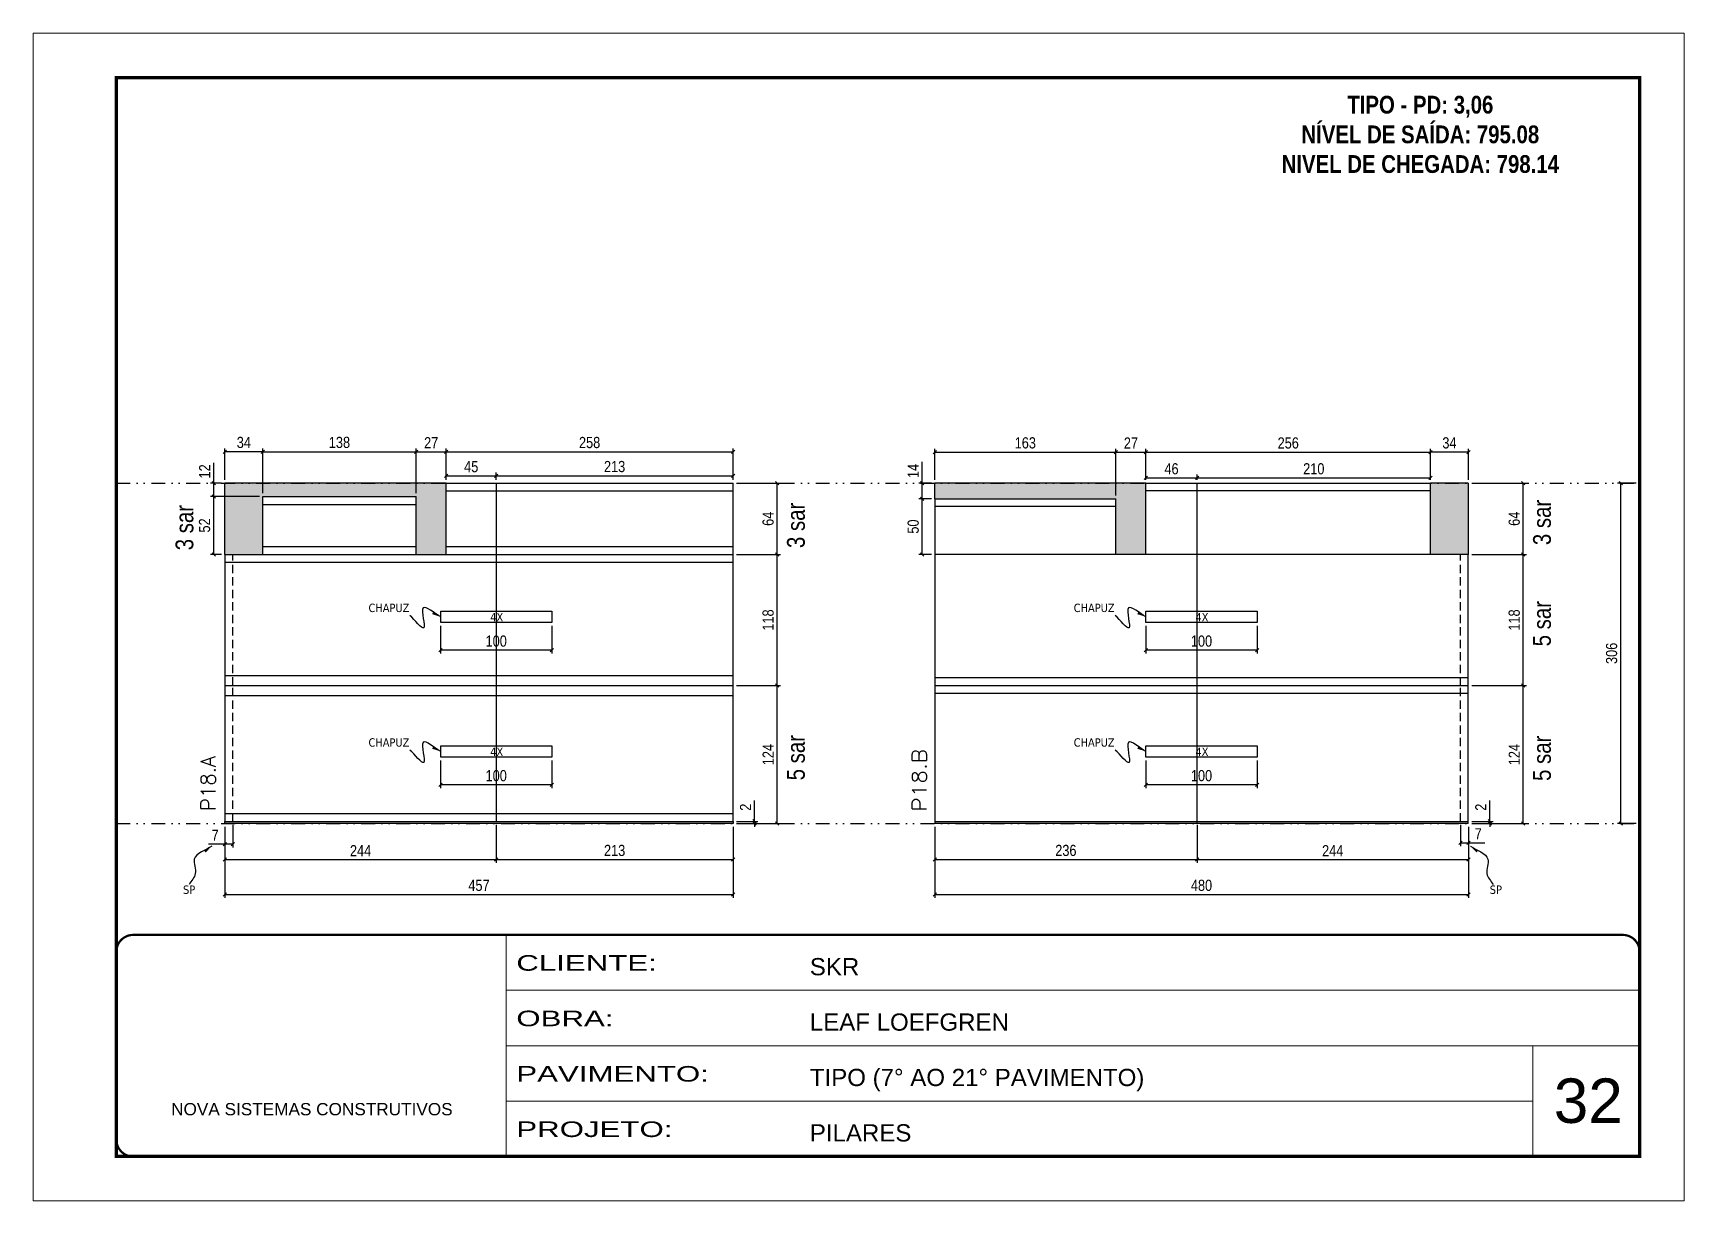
# Model space of a CAD drawing. Extents: x 14400 to 27878, y -21631 to 6985.
# Drawn here: x 19182 to 20667, y -2105 to -1055 of the extents above; entities that cross this region are included whole.
import ezdxf

# ---------------------------------------------------------------- set-up
doc = ezdxf.new("R2010")
doc.units = 0
for name, pattern in [('CONTINUO', [0]), ('DASHED', [0.75, 0.5, -0.25]), ('DIVIDE2', [0.625, 0.25, -0.125, 0, -0.125, 0, -0.125]), ('HIDDEN', [0.375, 0.25, -0.125])]:
    doc.linetypes.add(name, pattern=pattern)
for name, color, linetype, lineweight in [('CARIMBO', 255, 'Continuous', 9), ('Folhas', 255, 'Continuous', 9), ('SARRAFO DE PRESSAO', 251, 'DASHED', 9), ('Texto Seção', 7, 'Continuous', 15)]:
    doc.layers.add(name, color=color, linetype=linetype, lineweight=lineweight)
for name, color, linetype in [('COTA', 241, 'Continuous'), ('NOMENCLATURA', 7, 'Continuous'), ('Nível', 160, 'Continuous'), ('Painéis', 200, 'Continuous'), ('Romaneio', 10, 'Continuous'), ('SARR_2.2x10', 60, 'Continuous'), ('SARR_2.2x7', 40, 'Continuous'), ('Sarrafo de Pressão', 42, 'HIDDEN'), ('texto', 7, 'Continuous')]:
    doc.layers.add(name, color=color, linetype=linetype)
doc.styles.add('ARIAL', font='arial.ttf')
doc.styles.add('ARIAL_NARROW', font='ARIALN.TTF', dxfattribs={"height": 0.2})
doc.styles.add('COTA TECNICA', font='techl___.ttf', dxfattribs={"height": 10})
doc.styles.add('COTA TECNICA-50', font='techl___.ttf', dxfattribs={"height": 10})
doc.styles.add('REGUA-120', font='ROMANS.shx', dxfattribs={"height": 15})
doc.styles.add('ROMANC', font='techb___.ttf', dxfattribs={"height": 2.5})
doc.styles.get("Standard").update_dxf_attribs({"font": 'arial.ttf'})
doc.styles.add('Tecnologia', font='')
doc.styles.get('Tecnologia').set_extended_font_data('Forgotten Futurist')
doc.dimstyles.new('COTA PAINEL-50', dxfattribs={"dimtxt": 10, "dimasz": 3, "dimexe": 3, "dimexo": 3, "dimgap": 3, "dimtad": 1, "dimdec": 1, "dimzin": 12, "dimdsep": 46, "dimtxsty": 'COTA TECNICA-50', "dimblk1": 'OBLIQUE', "dimblk2": 'OBLIQUE', "dimsah": 1, "dimcen": 0.9, "dimclrd": 4, "dimclre": 4, "dimclrt": 240, "dimadec": 1, "dimazin": 3, "dimtfac": 1, "dimtdec": 1, "dimtmove": 0, "dimatfit": 3, "dimfxl": 1, "dimtolj": 1, "dimtzin": 12, "dimarcsym": 0})
doc.dimstyles.new('PAINEL', dxfattribs={"dimtxt": 10, "dimasz": 3, "dimexe": 3, "dimexo": 3, "dimgap": 3, "dimtad": 1, "dimdec": 1, "dimzin": 12, "dimdsep": 46, "dimtxsty": 'COTA TECNICA', "dimblk1": 'OBLIQUE', "dimblk2": 'OBLIQUE', "dimsah": 1, "dimcen": 0.9, "dimclrd": 4, "dimclre": 4, "dimclrt": 240, "dimadec": 1, "dimazin": 3, "dimtfac": 1, "dimtdec": 1, "dimtmove": 0, "dimatfit": 3, "dimfxl": 1, "dimtolj": 1, "dimtzin": 12, "dimarcsym": 0})
doc.dimstyles.get("Standard").update_dxf_attribs({"dimtxt": 0.18, "dimasz": 0.18, "dimexe": 0.18, "dimexo": 0.0625, "dimgap": 0.09, "dimtad": 0, "dimtih": 1, "dimtoh": 1, "dimdec": 4, "dimzin": 0, "dimdsep": 46, "dimtxsty": 'Standard', "dimcen": 0.09, "dimadec": 0, "dimazin": 0, "dimtfac": 1, "dimtdec": 4, "dimtofl": 0, "dimtmove": 0, "dimatfit": 3, "dimfxl": 1, "dimtolj": 1, "dimtzin": 0, "dimarcsym": 0})

msp = doc.modelspace()

# ---------------------------------------------------------------- texts
at = {"layer": 'CARIMBO', "style": 'ARIAL'}
msp.add_text('32', height=40, dxfattribs=at).set_placement((20549.828, -2035.155))
at = {"layer": 'NOMENCLATURA', "style": 'ARIAL_NARROW'}
for s, p in [('3 sar', (19326.158, -1520.316)), ('3 sar', (19876.162, -1518.316)), ('3 sar', (20547.229, -1515.692)), ('5 sar', (20547.229, -1606.692)), ('5 sar', (19876.162, -1727.135)), ('5 sar', (20547.229, -1727.692))]:
    msp.add_text(s, height=16, rotation=90, dxfattribs=at).set_placement(p)
at = {"layer": 'NOMENCLATURA', "color": 2, "insert": (20429.806, -1111.713), "char_height": 16, "attachment_point": 2, "style": 'ROMANC'}
msp.add_mtext_dynamic_manual_height_columns('TIPO - PD: 3,06\\PNÍVEL DE SAÍDA: 795.08\\PNIVEL DE CHEGADA: 798.14', width=432.35115, gutter_width=1, heights=[0], dxfattribs=at)
at = {"layer": 'texto', "color": 0, "char_height": 7.5, "attachment_point": 5}
for s, insert in [('{\\fTahoma|b0|i0|c0|p34;\\C4;CHAPUZ}', (19502.095, -1572.157)), ('{\\fTahoma|b0|i0|c0|p34;\\C4;CHAPUZ}', (20136.436, -1572.157)), ('{\\fTahoma|b0|i0|c0|p34;\\C4;4X}', (19599.037, -1580.465)), ('{\\fTahoma|b0|i0|c0|p34;\\C4;4X}', (20233.379, -1580.465)), ('{\\fTahoma|b0|i0|c0|p34;\\C4;CHAPUZ}', (19502.095, -1693.157)), ('{\\fTahoma|b0|i0|c0|p34;\\C4;CHAPUZ}', (20136.436, -1693.157)), ('{\\fTahoma|b0|i0|c0|p34;\\C4;4X}', (19599.037, -1701.465)), ('{\\fTahoma|b0|i0|c0|p34;\\C4;4X}', (20233.379, -1701.465)), ('{\\fTahoma|b0|i0|c0|p34;\\C4;SP}', (19322.398, -1825.506)), ('{\\fTahoma|b0|i0|c0|p34;\\C4;SP}', (20497.763, -1825.506))]:
    msp.add_mtext(s, dxfattribs=dict(at, insert=insert))
at = {"layer": 'Texto Seção', "style": 'REGUA-120', "width": 1.1}
msp.add_text('P18.B', height=13, rotation=90, dxfattribs=at).set_placement((19985.737, -1755.252))
at = {"layer": 'Texto Seção', "insert": (19346.025, -1754.764), "char_height": 13, "width": 285.32988, "attachment_point": 7, "rotation": 90, "style": 'REGUA-120'}
msp.add_mtext('P18.A', dxfattribs=at)

# ---------------------------------------------------------------- blocks, each defined once
blk = doc.blocks.new('9999999999')
at = {"color": 30, "linetype": 'CONTINUO'}
for p, q in [((98564.6, 34230.2), (98564.6, 34429.4)), ((98564.6, 34379.6), (99584, 34379.6)), ((98564.6, 34329.8), (99488, 34329.8)), ((99584, 34329.8), (99488, 34329.8)), ((99488, 34329.8), (99488, 34230.2)), ((98564.6, 34280), (99488, 34280))]:
    blk.add_line(p, q, dxfattribs=at)
at = {"color": 30, "linetype": 'CONTINUO', "const_width": 2}
blk.add_lwpolyline([(99584, 34230.2), (99584, 34414.4, 0.414214), (99569, 34429.4), (98229, 34429.4, 0.414214), (98214, 34414.4), (98214, 34245.2, 0.414214), (98229, 34230.2), (99584, 34230.2)], format="xyb", dxfattribs=at)
at = {"layer": 'Folhas'}
blk.add_lwpolyline([(98139, 34190.2), (99624, 34190.2), (99624, 35240.2), (98139, 35240.2)], close=True, dxfattribs=at)
at = {"layer": 'Folhas', "color": 30, "const_width": 3}
blk.add_lwpolyline([(98214, 34230.2), (99584, 34230.2), (99584, 35200.2), (98214, 35200.2)], close=True, dxfattribs=at)
at = {"color": 7, "linetype": 'Continuous', "ltscale": 5, "style": 'ARIAL'}
for s, height, p in [('SKR', 15.48, (98837.7, 34393.1)), ('LEAF LOEFGREN', 15.483, (98837.7, 34343.3)), ('TIPO (7° AO 21° PAVIMENTO)', 15.483, (98837.7, 34293.5)), ('NOVA SISTEMAS CONSTRUTIVOS', 11.059, (98263.2, 34267.2)), ('PILARES', 15.48, (98837.7, 34243.7))]:
    blk.add_text(s, height=height, dxfattribs=at).set_placement(p)
at = {"layer": 'Folhas', "color": 7, "style": 'Tecnologia', "width": 1.5}
for s, p in [('CLIENTE:', (98573.7, 34397.2)), ('OBRA:', (98573.7, 34347.3)), ('PAVIMENTO:', (98573.7, 34297.5)), ('PROJETO:', (98573.7, 34247.7))]:
    blk.add_text(s, height=14, dxfattribs=at).set_placement(p)
blk = doc.blocks.new('_Oblique')
at = {"color": 0, "linetype": 'ByBlock', "lineweight": -2}
blk.add_line((-0.5, -0.5), (0.5, 0.5), dxfattribs=at)
blk = doc.blocks.new('*D1877')
at = {"layer": 'COTA', "color": 4, "lineweight": -2, "transparency": 16777216}
for p, q in [((19361.6, -1767), (19361.6, -1787.5)), ((19354.6, -1769), (19354.6, -1787.5)), ((19354.6, -1784.5), (19339.9, -1784.5)), ((19361.6, -1784.5), (19354.6, -1784.5))]:
    blk.add_line(p, q, dxfattribs=at)
at = {"layer": 'Defpoints', "color": 0, "transparency": 16777216}
for p in [(19354.6, -1766), (19361.6, -1764), (19354.6, -1784.5)]:
    blk.add_point(p, dxfattribs=at)
at = {"layer": 'COTA', "color": 4, "lineweight": -2, "transparency": 16777216, "xscale": 3, "yscale": 3, "zscale": 3, "rotation": 180}
blk.add_blockref('_Oblique', (19354.6, -1784.5), dxfattribs=at)
at = {"layer": 'COTA', "color": 4, "lineweight": -2, "transparency": 16777216, "xscale": 3, "yscale": 3, "zscale": 3}
blk.add_blockref('_Oblique', (19361.6, -1784.5), dxfattribs=at)
at = {"layer": 'COTA', "color": 240, "transparency": 16777216, "insert": (19345.8, -1776.5), "char_height": 10, "attachment_point": 5, "style": 'COTA TECNICA-50'}
blk.add_mtext('\\A1;7', dxfattribs=at)
blk = doc.blocks.new('*D1878')
at = {"layer": 'Defpoints', "color": 0, "linetype": 'ByBlock', "transparency": 16777216}
for p in [(19811.6, -1642), (19851.3, -1642), (19811.6, -1766)]:
    blk.add_point(p, dxfattribs=at)
at = {"layer": 'Romaneio', "color": 4, "linetype": 'ByBlock', "lineweight": -2, "transparency": 16777216}
for p, q in [((19814.6, -1642), (19854.3, -1642)), ((19851.3, -1766), (19851.3, -1642)), ((19814.6, -1766), (19854.3, -1766))]:
    blk.add_line(p, q, dxfattribs=at)
at = {"layer": 'Romaneio', "color": 4, "linetype": 'ByBlock', "lineweight": -2, "transparency": 16777216, "xscale": 3, "yscale": 3, "zscale": 3}
for p, rotation in [((19851.3, -1642), 90), ((19851.3, -1766), 270)]:
    blk.add_blockref('_Oblique', p, dxfattribs=dict(at, rotation=rotation))
at = {"layer": 'Romaneio', "color": 240, "linetype": 'ByBlock', "transparency": 16777216, "insert": (19843.2, -1704), "char_height": 10, "attachment_point": 5, "rotation": 90, "style": 'COTA TECNICA'}
blk.add_mtext('\\A1;124', dxfattribs=at)
blk = doc.blocks.new('*D1879')
at = {"layer": 'COTA', "color": 4, "lineweight": -2, "transparency": 16777216}
for p, q in [((19830.9, -1764), (19830.9, -1745.2)), ((19814.6, -1764), (19833.9, -1764)), ((19814.6, -1766), (19833.9, -1766)), ((19830.9, -1766), (19830.9, -1764)), ((19830.9, -1766), (19830.9, -1769))]:
    blk.add_line(p, q, dxfattribs=at)
at = {"layer": 'Defpoints', "color": 0, "transparency": 16777216}
for p in [(19811.6, -1764), (19811.6, -1766), (19830.9, -1766)]:
    blk.add_point(p, dxfattribs=at)
at = {"layer": 'COTA', "color": 4, "lineweight": -2, "transparency": 16777216, "xscale": 3, "yscale": 3, "zscale": 3}
for p, rotation in [((19830.9, -1764), 270), ((19830.9, -1766), 90)]:
    blk.add_blockref('_Oblique', p, dxfattribs=dict(at, rotation=rotation))
at = {"layer": 'COTA', "color": 240, "transparency": 16777216, "insert": (19822.9, -1751.3), "char_height": 10, "attachment_point": 5, "rotation": 90, "style": 'COTA TECNICA-50'}
blk.add_mtext('\\A1;2', dxfattribs=at)
blk = doc.blocks.new('*D1880')
at = {"layer": 'COTA', "color": 4, "lineweight": -2, "transparency": 16777216}
for p, q in [((19598.6, -1767), (19598.6, -1801.4)), ((19354.6, -1769), (19354.6, -1801.4)), ((19354.6, -1798.4), (19598.6, -1798.4))]:
    blk.add_line(p, q, dxfattribs=at)
at = {"layer": 'Defpoints', "color": 0, "transparency": 16777216}
for p in [(19354.6, -1766), (19598.6, -1764), (19598.6, -1798.4)]:
    blk.add_point(p, dxfattribs=at)
at = {"layer": 'COTA', "color": 4, "lineweight": -2, "transparency": 16777216, "xscale": 3, "yscale": 3, "zscale": 3, "rotation": 180}
blk.add_blockref('_Oblique', (19354.6, -1798.4), dxfattribs=at)
at = {"layer": 'COTA', "color": 4, "lineweight": -2, "transparency": 16777216, "xscale": 3, "yscale": 3, "zscale": 3}
blk.add_blockref('_Oblique', (19598.6, -1798.4), dxfattribs=at)
at = {"layer": 'COTA', "color": 240, "transparency": 16777216, "insert": (19476.6, -1790.4), "char_height": 10, "attachment_point": 5, "style": 'COTA TECNICA-50'}
blk.add_mtext('\\A1;244', dxfattribs=at)
blk = doc.blocks.new('*D1881')
at = {"layer": 'COTA', "color": 4, "lineweight": -2, "transparency": 16777216}
for p, q in [((19598.6, -1767), (19598.6, -1801.4)), ((19811.6, -1769), (19811.6, -1801.4)), ((19598.6, -1798.4), (19811.6, -1798.4))]:
    blk.add_line(p, q, dxfattribs=at)
at = {"layer": 'Defpoints', "color": 0, "transparency": 16777216}
for p in [(19598.6, -1764), (19811.6, -1766), (19811.6, -1798.4)]:
    blk.add_point(p, dxfattribs=at)
at = {"layer": 'COTA', "color": 4, "lineweight": -2, "transparency": 16777216, "xscale": 3, "yscale": 3, "zscale": 3, "rotation": 180}
blk.add_blockref('_Oblique', (19598.6, -1798.4), dxfattribs=at)
at = {"layer": 'COTA', "color": 4, "lineweight": -2, "transparency": 16777216, "xscale": 3, "yscale": 3, "zscale": 3}
blk.add_blockref('_Oblique', (19811.6, -1798.4), dxfattribs=at)
at = {"layer": 'COTA', "color": 240, "transparency": 16777216, "insert": (19705.1, -1790.2), "char_height": 10, "attachment_point": 5, "style": 'COTA TECNICA-50'}
blk.add_mtext('\\A1;213', dxfattribs=at)
blk = doc.blocks.new('*D1882')
at = {"layer": 'COTA', "color": 4, "linetype": 'ByBlock', "lineweight": -2, "transparency": 16777216}
for p, q in [((19548.6, -1709.2), (19548.6, -1734.1)), ((19648.6, -1709.2), (19648.6, -1734.1)), ((19648.6, -1731.1), (19548.6, -1731.1))]:
    blk.add_line(p, q, dxfattribs=at)
at = {"layer": 'Defpoints', "color": 0, "linetype": 'ByBlock', "transparency": 16777216}
for p in [(19548.6, -1706.2), (19648.6, -1706.2), (19548.6, -1731.1)]:
    blk.add_point(p, dxfattribs=at)
at = {"layer": 'COTA', "color": 4, "linetype": 'ByBlock', "lineweight": -2, "transparency": 16777216, "xscale": 3, "yscale": 3, "zscale": 3, "rotation": 180}
blk.add_blockref('_Oblique', (19548.6, -1731.1), dxfattribs=at)
at = {"layer": 'COTA', "color": 4, "linetype": 'ByBlock', "lineweight": -2, "transparency": 16777216, "xscale": 3, "yscale": 3, "zscale": 3}
blk.add_blockref('_Oblique', (19648.6, -1731.1), dxfattribs=at)
at = {"layer": 'COTA', "color": 240, "linetype": 'ByBlock', "transparency": 16777216, "insert": (19598.6, -1723), "char_height": 10, "attachment_point": 5, "style": 'COTA TECNICA'}
blk.add_mtext('\\A1;100', dxfattribs=at)
blk = doc.blocks.new('*D1883')
at = {"layer": 'COTA', "color": 4, "lineweight": -2, "transparency": 16777216}
for p, q in [((20466, -1767), (20466, -1786.3)), ((20473, -1769), (20473, -1786.3)), ((20466, -1783.3), (20473, -1783.3)), ((20473, -1783.3), (20487.7, -1783.3))]:
    blk.add_line(p, q, dxfattribs=at)
at = {"layer": 'Defpoints', "color": 0, "transparency": 16777216}
for p in [(20466, -1764), (20473, -1766), (20473, -1783.3)]:
    blk.add_point(p, dxfattribs=at)
at = {"layer": 'COTA', "color": 4, "lineweight": -2, "transparency": 16777216, "xscale": 3, "yscale": 3, "zscale": 3, "rotation": 180}
blk.add_blockref('_Oblique', (20466, -1783.3), dxfattribs=at)
at = {"layer": 'COTA', "color": 4, "lineweight": -2, "transparency": 16777216, "xscale": 3, "yscale": 3, "zscale": 3}
blk.add_blockref('_Oblique', (20473, -1783.3), dxfattribs=at)
at = {"layer": 'COTA', "color": 240, "transparency": 16777216, "insert": (20481.9, -1775.2), "char_height": 10, "attachment_point": 5, "style": 'COTA TECNICA-50'}
blk.add_mtext('\\A1;7', dxfattribs=at)
blk = doc.blocks.new('*D1884')
at = {"layer": 'COTA', "color": 4, "lineweight": -2, "transparency": 16777216}
for p, q in [((20492.2, -1764), (20492.2, -1745.2)), ((20476, -1764), (20495.2, -1764)), ((20476, -1766), (20495.2, -1766)), ((20492.2, -1766), (20492.2, -1764)), ((20492.2, -1766), (20492.2, -1769))]:
    blk.add_line(p, q, dxfattribs=at)
at = {"layer": 'Defpoints', "color": 0, "transparency": 16777216}
for p in [(20473, -1764), (20473, -1766), (20492.2, -1766)]:
    blk.add_point(p, dxfattribs=at)
at = {"layer": 'COTA', "color": 4, "lineweight": -2, "transparency": 16777216, "xscale": 3, "yscale": 3, "zscale": 3}
for p, rotation in [((20492.2, -1764), 270), ((20492.2, -1766), 90)]:
    blk.add_blockref('_Oblique', p, dxfattribs=dict(at, rotation=rotation))
at = {"layer": 'COTA', "color": 240, "transparency": 16777216, "insert": (20484.2, -1751.3), "char_height": 10, "attachment_point": 5, "rotation": 90, "style": 'COTA TECNICA-50'}
blk.add_mtext('\\A1;2', dxfattribs=at)
blk = doc.blocks.new('*D1885')
at = {"layer": 'COTA', "color": 4, "lineweight": -2, "transparency": 16777216}
for p, q in [((20476, -1642), (20525.4, -1642)), ((20522.4, -1766), (20522.4, -1642)), ((20476, -1766), (20525.4, -1766))]:
    blk.add_line(p, q, dxfattribs=at)
at = {"layer": 'Defpoints', "color": 0, "transparency": 16777216}
for p in [(20473, -1642), (20522.4, -1642), (20473, -1766)]:
    blk.add_point(p, dxfattribs=at)
at = {"layer": 'COTA', "color": 4, "lineweight": -2, "transparency": 16777216, "xscale": 3, "yscale": 3, "zscale": 3}
for p, rotation in [((20522.4, -1642), 90), ((20522.4, -1766), 270)]:
    blk.add_blockref('_Oblique', p, dxfattribs=dict(at, rotation=rotation))
at = {"layer": 'COTA', "color": 240, "transparency": 16777216, "insert": (20514.3, -1704), "char_height": 10, "attachment_point": 5, "rotation": 90, "style": 'COTA TECNICA'}
blk.add_mtext('\\A1;124', dxfattribs=at)
blk = doc.blocks.new('*D1886')
at = {"layer": 'COTA', "color": 4, "linetype": 'ByBlock', "lineweight": -2, "transparency": 16777216}
for p, q in [((20183, -1709.2), (20183, -1734.1)), ((20283, -1709.2), (20283, -1734.1)), ((20283, -1731.1), (20183, -1731.1))]:
    blk.add_line(p, q, dxfattribs=at)
at = {"layer": 'Defpoints', "color": 0, "linetype": 'ByBlock', "transparency": 16777216}
for p in [(20183, -1706.2), (20283, -1706.2), (20183, -1731.1)]:
    blk.add_point(p, dxfattribs=at)
at = {"layer": 'COTA', "color": 4, "linetype": 'ByBlock', "lineweight": -2, "transparency": 16777216, "xscale": 3, "yscale": 3, "zscale": 3, "rotation": 180}
blk.add_blockref('_Oblique', (20183, -1731.1), dxfattribs=at)
at = {"layer": 'COTA', "color": 4, "linetype": 'ByBlock', "lineweight": -2, "transparency": 16777216, "xscale": 3, "yscale": 3, "zscale": 3}
blk.add_blockref('_Oblique', (20283, -1731.1), dxfattribs=at)
at = {"layer": 'COTA', "color": 240, "linetype": 'ByBlock', "transparency": 16777216, "insert": (20233, -1723), "char_height": 10, "attachment_point": 5, "style": 'COTA TECNICA'}
blk.add_mtext('\\A1;100', dxfattribs=at)
blk = doc.blocks.new('*D1887')
at = {"layer": 'COTA', "color": 4, "lineweight": -2, "transparency": 16777216}
for p, q in [((20229, -1767), (20229, -1801.4)), ((19993, -1769), (19993, -1801.4)), ((19993, -1798.4), (20229, -1798.4))]:
    blk.add_line(p, q, dxfattribs=at)
at = {"layer": 'Defpoints', "color": 0, "transparency": 16777216}
for p in [(19993, -1766), (20229, -1764), (20229, -1798.4)]:
    blk.add_point(p, dxfattribs=at)
at = {"layer": 'COTA', "color": 4, "lineweight": -2, "transparency": 16777216, "xscale": 3, "yscale": 3, "zscale": 3, "rotation": 180}
blk.add_blockref('_Oblique', (19993, -1798.4), dxfattribs=at)
at = {"layer": 'COTA', "color": 4, "lineweight": -2, "transparency": 16777216, "xscale": 3, "yscale": 3, "zscale": 3}
blk.add_blockref('_Oblique', (20229, -1798.4), dxfattribs=at)
at = {"layer": 'COTA', "color": 240, "transparency": 16777216, "insert": (20111, -1790.2), "char_height": 10, "attachment_point": 5, "style": 'COTA TECNICA'}
blk.add_mtext('\\A1;236', dxfattribs=at)
blk = doc.blocks.new('*D1888')
at = {"layer": 'COTA', "color": 4, "lineweight": -2, "transparency": 16777216}
for p, q in [((20229, -1767), (20229, -1801.4)), ((20473, -1769), (20473, -1801.4)), ((20229, -1798.4), (20473, -1798.4))]:
    blk.add_line(p, q, dxfattribs=at)
at = {"layer": 'Defpoints', "color": 0, "transparency": 16777216}
for p in [(20229, -1764), (20473, -1766), (20473, -1798.4)]:
    blk.add_point(p, dxfattribs=at)
at = {"layer": 'COTA', "color": 4, "lineweight": -2, "transparency": 16777216, "xscale": 3, "yscale": 3, "zscale": 3, "rotation": 180}
blk.add_blockref('_Oblique', (20229, -1798.4), dxfattribs=at)
at = {"layer": 'COTA', "color": 4, "lineweight": -2, "transparency": 16777216, "xscale": 3, "yscale": 3, "zscale": 3}
blk.add_blockref('_Oblique', (20473, -1798.4), dxfattribs=at)
at = {"layer": 'COTA', "color": 240, "transparency": 16777216, "insert": (20351, -1790.4), "char_height": 10, "attachment_point": 5, "style": 'COTA TECNICA'}
blk.add_mtext('\\A1;244', dxfattribs=at)
blk = doc.blocks.new('*D1889')
at = {"layer": 'COTA', "color": 4, "lineweight": -2, "transparency": 16777216}
for p, q in [((19814.6, -1460), (19854.3, -1460)), ((19851.3, -1524), (19851.3, -1460)), ((19814.6, -1524), (19854.3, -1524))]:
    blk.add_line(p, q, dxfattribs=at)
at = {"layer": 'Defpoints', "color": 0, "transparency": 16777216}
for p in [(19811.6, -1460), (19851.3, -1460), (19811.6, -1524)]:
    blk.add_point(p, dxfattribs=at)
at = {"layer": 'COTA', "color": 4, "lineweight": -2, "transparency": 16777216, "xscale": 3, "yscale": 3, "zscale": 3}
for p, rotation in [((19851.3, -1460), 90), ((19851.3, -1524), 270)]:
    blk.add_blockref('_Oblique', p, dxfattribs=dict(at, rotation=rotation))
at = {"layer": 'COTA', "color": 240, "transparency": 16777216, "insert": (19843.2, -1492), "char_height": 10, "attachment_point": 5, "rotation": 90, "style": 'COTA TECNICA'}
blk.add_mtext('\\A1;64', dxfattribs=at)
blk = doc.blocks.new('*D1890')
at = {"layer": 'COTA', "color": 4, "lineweight": -2, "transparency": 16777216}
for p, q in [((19354.6, -1457), (19354.6, -1428.7)), ((19388.6, -1431.7), (19354.6, -1431.7)), ((19388.6, -1469), (19388.6, -1428.7))]:
    blk.add_line(p, q, dxfattribs=at)
at = {"layer": 'Defpoints', "color": 0, "transparency": 16777216}
for p in [(19354.6, -1431.7), (19354.6, -1460), (19388.6, -1472)]:
    blk.add_point(p, dxfattribs=at)
at = {"layer": 'COTA', "color": 4, "lineweight": -2, "transparency": 16777216, "xscale": 3, "yscale": 3, "zscale": 3, "rotation": 180}
blk.add_blockref('_Oblique', (19354.6, -1431.7), dxfattribs=at)
at = {"layer": 'COTA', "color": 4, "lineweight": -2, "transparency": 16777216, "xscale": 3, "yscale": 3, "zscale": 3}
blk.add_blockref('_Oblique', (19388.6, -1431.7), dxfattribs=at)
at = {"layer": 'COTA', "color": 240, "transparency": 16777216, "insert": (19371.6, -1423.4), "char_height": 10, "attachment_point": 5, "style": 'COTA TECNICA'}
blk.add_mtext('\\A1;34', dxfattribs=at)
blk = doc.blocks.new('*D1891')
at = {"layer": 'COTA', "color": 4, "lineweight": -2, "transparency": 16777216}
for p, q in [((19388.6, -1469), (19388.6, -1428.7)), ((19388.6, -1431.7), (19526.6, -1431.7)), ((19526.6, -1469), (19526.6, -1428.7))]:
    blk.add_line(p, q, dxfattribs=at)
at = {"layer": 'Defpoints', "color": 0, "transparency": 16777216}
for p in [(19526.6, -1431.7), (19388.6, -1472), (19526.6, -1472)]:
    blk.add_point(p, dxfattribs=at)
at = {"layer": 'COTA', "color": 4, "lineweight": -2, "transparency": 16777216, "xscale": 3, "yscale": 3, "zscale": 3, "rotation": 180}
blk.add_blockref('_Oblique', (19388.6, -1431.7), dxfattribs=at)
at = {"layer": 'COTA', "color": 4, "lineweight": -2, "transparency": 16777216, "xscale": 3, "yscale": 3, "zscale": 3}
blk.add_blockref('_Oblique', (19526.6, -1431.7), dxfattribs=at)
at = {"layer": 'COTA', "color": 240, "transparency": 16777216, "insert": (19457.6, -1423.4), "char_height": 10, "attachment_point": 5, "style": 'COTA TECNICA'}
blk.add_mtext('\\A1;138', dxfattribs=at)
blk = doc.blocks.new('*D1892')
at = {"layer": 'COTA', "color": 4, "lineweight": -2, "transparency": 16777216}
for p, q in [((19526.6, -1469), (19526.6, -1428.7)), ((19526.6, -1431.7), (19553.6, -1431.7)), ((19553.6, -1457), (19553.6, -1428.7))]:
    blk.add_line(p, q, dxfattribs=at)
at = {"layer": 'Defpoints', "color": 0, "transparency": 16777216}
for p in [(19553.6, -1431.7), (19553.6, -1460), (19526.6, -1472)]:
    blk.add_point(p, dxfattribs=at)
at = {"layer": 'COTA', "color": 4, "lineweight": -2, "transparency": 16777216, "xscale": 3, "yscale": 3, "zscale": 3, "rotation": 180}
blk.add_blockref('_Oblique', (19526.6, -1431.7), dxfattribs=at)
at = {"layer": 'COTA', "color": 4, "lineweight": -2, "transparency": 16777216, "xscale": 3, "yscale": 3, "zscale": 3}
blk.add_blockref('_Oblique', (19553.6, -1431.7), dxfattribs=at)
at = {"layer": 'COTA', "color": 240, "transparency": 16777216, "insert": (19540.1, -1423.6), "char_height": 10, "attachment_point": 5, "style": 'COTA TECNICA'}
blk.add_mtext('\\A1;27', dxfattribs=at)
blk = doc.blocks.new('*D1893')
at = {"layer": 'COTA', "color": 4, "lineweight": -2, "transparency": 16777216}
for p, q in [((19385.6, -1472), (19341.5, -1472)), ((19344.5, -1524), (19344.5, -1472)), ((19351.6, -1524), (19341.5, -1524))]:
    blk.add_line(p, q, dxfattribs=at)
at = {"layer": 'Defpoints', "color": 0, "transparency": 16777216}
for p in [(19344.5, -1472), (19388.6, -1472), (19354.6, -1524)]:
    blk.add_point(p, dxfattribs=at)
at = {"layer": 'COTA', "color": 4, "lineweight": -2, "transparency": 16777216, "xscale": 3, "yscale": 3, "zscale": 3}
for p, rotation in [((19344.5, -1472), 90), ((19344.5, -1524), 270)]:
    blk.add_blockref('_Oblique', p, dxfattribs=dict(at, rotation=rotation))
at = {"layer": 'COTA', "color": 240, "transparency": 16777216, "insert": (19336.3, -1498), "char_height": 10, "attachment_point": 5, "rotation": 90, "style": 'COTA TECNICA'}
blk.add_mtext('\\A1;52', dxfattribs=at)
blk = doc.blocks.new('*D1894')
at = {"layer": 'COTA', "color": 4, "lineweight": -2, "transparency": 16777216}
for p, q in [((19344.5, -1460), (19344.5, -1441.7)), ((19351.6, -1460), (19341.5, -1460)), ((19344.5, -1472), (19344.5, -1460)), ((19385.6, -1472), (19341.5, -1472))]:
    blk.add_line(p, q, dxfattribs=at)
at = {"layer": 'Defpoints', "color": 0, "transparency": 16777216}
for p in [(19344.5, -1460), (19354.6, -1460), (19388.6, -1472)]:
    blk.add_point(p, dxfattribs=at)
at = {"layer": 'COTA', "color": 4, "lineweight": -2, "transparency": 16777216, "xscale": 3, "yscale": 3, "zscale": 3}
for p, rotation in [((19344.5, -1460), 90), ((19344.5, -1472), 270)]:
    blk.add_blockref('_Oblique', p, dxfattribs=dict(at, rotation=rotation))
at = {"layer": 'COTA', "color": 240, "transparency": 16777216, "insert": (19336.4, -1449.4), "char_height": 10, "attachment_point": 5, "rotation": 90, "style": 'COTA TECNICA'}
blk.add_mtext('\\A1;12', dxfattribs=at)
blk = doc.blocks.new('*D1895')
at = {"layer": 'COTA', "color": 4, "lineweight": -2, "transparency": 16777216}
for p, q in [((19553.6, -1457), (19553.6, -1428.7)), ((19553.6, -1431.7), (19811.6, -1431.7)), ((19811.6, -1457), (19811.6, -1428.7))]:
    blk.add_line(p, q, dxfattribs=at)
at = {"layer": 'Defpoints', "color": 0, "transparency": 16777216}
for p in [(19811.6, -1431.7), (19553.6, -1460), (19811.6, -1460)]:
    blk.add_point(p, dxfattribs=at)
at = {"layer": 'COTA', "color": 4, "lineweight": -2, "transparency": 16777216, "xscale": 3, "yscale": 3, "zscale": 3, "rotation": 180}
blk.add_blockref('_Oblique', (19553.6, -1431.7), dxfattribs=at)
at = {"layer": 'COTA', "color": 4, "lineweight": -2, "transparency": 16777216, "xscale": 3, "yscale": 3, "zscale": 3}
blk.add_blockref('_Oblique', (19811.6, -1431.7), dxfattribs=at)
at = {"layer": 'COTA', "color": 240, "transparency": 16777216, "insert": (19682.6, -1423.5), "char_height": 10, "attachment_point": 5, "style": 'COTA TECNICA'}
blk.add_mtext('\\A1;258', dxfattribs=at)
blk = doc.blocks.new('*D1896')
at = {"layer": 'COTA', "color": 4, "lineweight": -2, "transparency": 16777216}
for p, q in [((20624, -1460), (20607.1, -1460)), ((20610.1, -1766), (20610.1, -1460)), ((20624, -1766), (20607.1, -1766))]:
    blk.add_line(p, q, dxfattribs=at)
at = {"layer": 'Defpoints', "color": 0, "transparency": 16777216}
for p in [(20610.1, -1460), (20627, -1460), (20627, -1766)]:
    blk.add_point(p, dxfattribs=at)
at = {"layer": 'COTA', "color": 4, "lineweight": -2, "transparency": 16777216, "xscale": 3, "yscale": 3, "zscale": 3}
for p, rotation in [((20610.1, -1460), 90), ((20610.1, -1766), 270)]:
    blk.add_blockref('_Oblique', p, dxfattribs=dict(at, rotation=rotation))
at = {"layer": 'COTA', "color": 240, "transparency": 16777216, "insert": (20601.9, -1613), "char_height": 10, "attachment_point": 5, "rotation": 90, "style": 'COTA TECNICA'}
blk.add_mtext('\\A1;306', dxfattribs=at)
blk = doc.blocks.new('*D1911')
at = {"layer": 'COTA', "color": 4, "lineweight": -2, "transparency": 16777216}
for p, q in [((19814.6, -1524), (19854.3, -1524)), ((19851.3, -1642), (19851.3, -1524)), ((19814.6, -1642), (19854.3, -1642))]:
    blk.add_line(p, q, dxfattribs=at)
at = {"layer": 'Defpoints', "color": 0, "transparency": 16777216}
for p in [(19811.6, -1524), (19851.3, -1524), (19811.6, -1642)]:
    blk.add_point(p, dxfattribs=at)
at = {"layer": 'COTA', "color": 4, "lineweight": -2, "transparency": 16777216, "xscale": 3, "yscale": 3, "zscale": 3}
for p, rotation in [((19851.3, -1524), 90), ((19851.3, -1642), 270)]:
    blk.add_blockref('_Oblique', p, dxfattribs=dict(at, rotation=rotation))
at = {"layer": 'COTA', "color": 240, "transparency": 16777216, "insert": (19843.2, -1583), "char_height": 10, "attachment_point": 5, "rotation": 90, "style": 'COTA TECNICA'}
blk.add_mtext('\\A1;118', dxfattribs=at)
blk = doc.blocks.new('*D1912')
at = {"layer": 'COTA', "color": 4, "lineweight": -2, "transparency": 16777216}
for p, q in [((20476, -1524), (20525.4, -1524)), ((20522.4, -1642), (20522.4, -1524)), ((20476, -1642), (20525.4, -1642))]:
    blk.add_line(p, q, dxfattribs=at)
at = {"layer": 'Defpoints', "color": 0, "transparency": 16777216}
for p in [(20473, -1524), (20522.4, -1524), (20473, -1642)]:
    blk.add_point(p, dxfattribs=at)
at = {"layer": 'COTA', "color": 4, "lineweight": -2, "transparency": 16777216, "xscale": 3, "yscale": 3, "zscale": 3}
for p, rotation in [((20522.4, -1524), 90), ((20522.4, -1642), 270)]:
    blk.add_blockref('_Oblique', p, dxfattribs=dict(at, rotation=rotation))
at = {"layer": 'COTA', "color": 240, "transparency": 16777216, "insert": (20514.3, -1583), "char_height": 10, "attachment_point": 5, "rotation": 90, "style": 'COTA TECNICA'}
blk.add_mtext('\\A1;118', dxfattribs=at)
blk = doc.blocks.new('*D1913')
at = {"layer": 'COTA', "color": 4, "lineweight": -2, "transparency": 16777216}
for p, q in [((20476, -1460), (20525.4, -1460)), ((20522.4, -1524), (20522.4, -1460)), ((20476, -1524), (20525.4, -1524))]:
    blk.add_line(p, q, dxfattribs=at)
at = {"layer": 'Defpoints', "color": 0, "transparency": 16777216}
for p in [(20473, -1460), (20522.4, -1460), (20473, -1524)]:
    blk.add_point(p, dxfattribs=at)
at = {"layer": 'COTA', "color": 4, "lineweight": -2, "transparency": 16777216, "xscale": 3, "yscale": 3, "zscale": 3}
for p, rotation in [((20522.4, -1460), 90), ((20522.4, -1524), 270)]:
    blk.add_blockref('_Oblique', p, dxfattribs=dict(at, rotation=rotation))
at = {"layer": 'COTA', "color": 240, "transparency": 16777216, "insert": (20514.3, -1492), "char_height": 10, "attachment_point": 5, "rotation": 90, "style": 'COTA TECNICA'}
blk.add_mtext('\\A1;64', dxfattribs=at)
blk = doc.blocks.new('*D1914')
at = {"layer": 'COTA', "color": 4, "lineweight": -2, "transparency": 16777216}
for p, q in [((19990, -1474), (19978.8, -1474)), ((19981.8, -1524), (19981.8, -1474)), ((19990, -1524), (19978.8, -1524))]:
    blk.add_line(p, q, dxfattribs=at)
at = {"layer": 'Defpoints', "color": 0, "transparency": 16777216}
for p in [(19981.8, -1474), (19993, -1474), (19993, -1524)]:
    blk.add_point(p, dxfattribs=at)
at = {"layer": 'COTA', "color": 4, "lineweight": -2, "transparency": 16777216, "xscale": 3, "yscale": 3, "zscale": 3}
for p, rotation in [((19981.8, -1474), 90), ((19981.8, -1524), 270)]:
    blk.add_blockref('_Oblique', p, dxfattribs=dict(at, rotation=rotation))
at = {"layer": 'COTA', "color": 240, "transparency": 16777216, "insert": (19973.7, -1499), "char_height": 10, "attachment_point": 5, "rotation": 90, "style": 'COTA TECNICA'}
blk.add_mtext('\\A1;50', dxfattribs=at)
blk = doc.blocks.new('*D1915')
at = {"layer": 'COTA', "color": 4, "lineweight": -2, "transparency": 16777216}
for p, q in [((19981.8, -1460), (19981.8, -1440.9)), ((19990, -1460), (19978.8, -1460)), ((19981.8, -1474), (19981.8, -1460)), ((19990, -1474), (19978.8, -1474))]:
    blk.add_line(p, q, dxfattribs=at)
at = {"layer": 'Defpoints', "color": 0, "transparency": 16777216}
for p in [(19981.8, -1460), (19993, -1460), (19993, -1474)]:
    blk.add_point(p, dxfattribs=at)
at = {"layer": 'COTA', "color": 4, "lineweight": -2, "transparency": 16777216, "xscale": 3, "yscale": 3, "zscale": 3}
for p, rotation in [((19981.8, -1460), 90), ((19981.8, -1474), 270)]:
    blk.add_blockref('_Oblique', p, dxfattribs=dict(at, rotation=rotation))
at = {"layer": 'COTA', "color": 240, "transparency": 16777216, "insert": (19973.7, -1449), "char_height": 10, "attachment_point": 5, "rotation": 90, "style": 'COTA TECNICA'}
blk.add_mtext('\\A1;14', dxfattribs=at)
blk = doc.blocks.new('*D1916')
at = {"layer": 'COTA', "color": 4, "lineweight": -2, "transparency": 16777216}
for p, q in [((19993, -1457), (19993, -1429)), ((19993, -1432), (20156, -1432)), ((20156, -1471), (20156, -1429))]:
    blk.add_line(p, q, dxfattribs=at)
at = {"layer": 'Defpoints', "color": 0, "transparency": 16777216}
for p in [(20156, -1432), (19993, -1460), (20156, -1474)]:
    blk.add_point(p, dxfattribs=at)
at = {"layer": 'COTA', "color": 4, "lineweight": -2, "transparency": 16777216, "xscale": 3, "yscale": 3, "zscale": 3, "rotation": 180}
blk.add_blockref('_Oblique', (19993, -1432), dxfattribs=at)
at = {"layer": 'COTA', "color": 4, "lineweight": -2, "transparency": 16777216, "xscale": 3, "yscale": 3, "zscale": 3}
blk.add_blockref('_Oblique', (20156, -1432), dxfattribs=at)
at = {"layer": 'COTA', "color": 240, "transparency": 16777216, "insert": (20074.5, -1423.8), "char_height": 10, "attachment_point": 5, "style": 'COTA TECNICA'}
blk.add_mtext('\\A1;163', dxfattribs=at)
blk = doc.blocks.new('*D1917')
at = {"layer": 'COTA', "color": 4, "lineweight": -2, "transparency": 16777216}
for p, q in [((20156, -1471), (20156, -1429)), ((20156, -1432), (20183, -1432)), ((20183, -1457), (20183, -1429))]:
    blk.add_line(p, q, dxfattribs=at)
at = {"layer": 'Defpoints', "color": 0, "transparency": 16777216}
for p in [(20183, -1432), (20183, -1460), (20156, -1474)]:
    blk.add_point(p, dxfattribs=at)
at = {"layer": 'COTA', "color": 4, "lineweight": -2, "transparency": 16777216, "xscale": 3, "yscale": 3, "zscale": 3, "rotation": 180}
blk.add_blockref('_Oblique', (20156, -1432), dxfattribs=at)
at = {"layer": 'COTA', "color": 4, "lineweight": -2, "transparency": 16777216, "xscale": 3, "yscale": 3, "zscale": 3}
blk.add_blockref('_Oblique', (20183, -1432), dxfattribs=at)
at = {"layer": 'COTA', "color": 240, "transparency": 16777216, "insert": (20169.5, -1423.9), "char_height": 10, "attachment_point": 5, "style": 'COTA TECNICA'}
blk.add_mtext('\\A1;27', dxfattribs=at)
blk = doc.blocks.new('*D1918')
at = {"layer": 'COTA', "color": 4, "lineweight": -2, "transparency": 16777216}
for p, q in [((20183, -1457), (20183, -1429)), ((20183, -1432), (20439, -1432)), ((20439, -1457), (20439, -1429))]:
    blk.add_line(p, q, dxfattribs=at)
at = {"layer": 'Defpoints', "color": 0, "transparency": 16777216}
for p in [(20439, -1432), (20183, -1460), (20439, -1460)]:
    blk.add_point(p, dxfattribs=at)
at = {"layer": 'COTA', "color": 4, "lineweight": -2, "transparency": 16777216, "xscale": 3, "yscale": 3, "zscale": 3, "rotation": 180}
blk.add_blockref('_Oblique', (20183, -1432), dxfattribs=at)
at = {"layer": 'COTA', "color": 4, "lineweight": -2, "transparency": 16777216, "xscale": 3, "yscale": 3, "zscale": 3}
blk.add_blockref('_Oblique', (20439, -1432), dxfattribs=at)
at = {"layer": 'COTA', "color": 240, "transparency": 16777216, "insert": (20311, -1423.9), "char_height": 10, "attachment_point": 5, "style": 'COTA TECNICA'}
blk.add_mtext('\\A1;256', dxfattribs=at)
blk = doc.blocks.new('*D1919')
at = {"layer": 'COTA', "color": 4, "lineweight": -2, "transparency": 16777216}
for p, q in [((20183, -1457), (20183, -1452.2)), ((20183, -1455.2), (20229, -1455.2)), ((20229, -1457), (20229, -1452.2))]:
    blk.add_line(p, q, dxfattribs=at)
at = {"layer": 'Defpoints', "color": 0, "transparency": 16777216}
for p in [(20229, -1455.2), (20183, -1460), (20229, -1460)]:
    blk.add_point(p, dxfattribs=at)
at = {"layer": 'COTA', "color": 4, "lineweight": -2, "transparency": 16777216, "xscale": 3, "yscale": 3, "zscale": 3, "rotation": 180}
blk.add_blockref('_Oblique', (20183, -1455.2), dxfattribs=at)
at = {"layer": 'COTA', "color": 4, "lineweight": -2, "transparency": 16777216, "xscale": 3, "yscale": 3, "zscale": 3}
blk.add_blockref('_Oblique', (20229, -1455.2), dxfattribs=at)
at = {"layer": 'COTA', "color": 240, "transparency": 16777216, "insert": (20206, -1447.1), "char_height": 10, "attachment_point": 5, "style": 'COTA TECNICA'}
blk.add_mtext('\\A1;46', dxfattribs=at)
blk = doc.blocks.new('*D1920')
at = {"layer": 'COTA', "color": 4, "lineweight": -2, "transparency": 16777216}
for p, q in [((20229, -1457), (20229, -1452.2)), ((20229, -1455.2), (20439, -1455.2)), ((20439, -1457), (20439, -1452.2))]:
    blk.add_line(p, q, dxfattribs=at)
at = {"layer": 'Defpoints', "color": 0, "transparency": 16777216}
for p in [(20439, -1455.2), (20229, -1460), (20439, -1460)]:
    blk.add_point(p, dxfattribs=at)
at = {"layer": 'COTA', "color": 4, "lineweight": -2, "transparency": 16777216, "xscale": 3, "yscale": 3, "zscale": 3, "rotation": 180}
blk.add_blockref('_Oblique', (20229, -1455.2), dxfattribs=at)
at = {"layer": 'COTA', "color": 4, "lineweight": -2, "transparency": 16777216, "xscale": 3, "yscale": 3, "zscale": 3}
blk.add_blockref('_Oblique', (20439, -1455.2), dxfattribs=at)
at = {"layer": 'COTA', "color": 240, "transparency": 16777216, "insert": (20334, -1447.1), "char_height": 10, "attachment_point": 5, "style": 'COTA TECNICA'}
blk.add_mtext('\\A1;210', dxfattribs=at)
blk = doc.blocks.new('*D1921')
at = {"layer": 'COTA', "color": 4, "lineweight": -2, "transparency": 16777216}
for p, q in [((20439, -1457), (20439, -1429)), ((20473, -1432), (20439, -1432)), ((20473, -1457), (20473, -1429))]:
    blk.add_line(p, q, dxfattribs=at)
at = {"layer": 'Defpoints', "color": 0, "transparency": 16777216}
for p in [(20439, -1432), (20439, -1460), (20473, -1460)]:
    blk.add_point(p, dxfattribs=at)
at = {"layer": 'COTA', "color": 4, "lineweight": -2, "transparency": 16777216, "xscale": 3, "yscale": 3, "zscale": 3, "rotation": 180}
blk.add_blockref('_Oblique', (20439, -1432), dxfattribs=at)
at = {"layer": 'COTA', "color": 4, "lineweight": -2, "transparency": 16777216, "xscale": 3, "yscale": 3, "zscale": 3}
blk.add_blockref('_Oblique', (20473, -1432), dxfattribs=at)
at = {"layer": 'COTA', "color": 240, "transparency": 16777216, "insert": (20456, -1423.8), "char_height": 10, "attachment_point": 5, "style": 'COTA TECNICA'}
blk.add_mtext('\\A1;34', dxfattribs=at)
blk = doc.blocks.new('*D1922')
at = {"layer": 'COTA', "color": 4, "linetype": 'ByBlock', "lineweight": -2, "transparency": 16777216}
for p, q in [((20183, -1588.2), (20183, -1613.1)), ((20283, -1588.2), (20283, -1613.1)), ((20283, -1610.1), (20183, -1610.1))]:
    blk.add_line(p, q, dxfattribs=at)
at = {"layer": 'Defpoints', "color": 0, "linetype": 'ByBlock', "transparency": 16777216}
for p in [(20183, -1585.2), (20283, -1585.2), (20183, -1610.1)]:
    blk.add_point(p, dxfattribs=at)
at = {"layer": 'COTA', "color": 4, "linetype": 'ByBlock', "lineweight": -2, "transparency": 16777216, "xscale": 3, "yscale": 3, "zscale": 3, "rotation": 180}
blk.add_blockref('_Oblique', (20183, -1610.1), dxfattribs=at)
at = {"layer": 'COTA', "color": 4, "linetype": 'ByBlock', "lineweight": -2, "transparency": 16777216, "xscale": 3, "yscale": 3, "zscale": 3}
blk.add_blockref('_Oblique', (20283, -1610.1), dxfattribs=at)
at = {"layer": 'COTA', "color": 240, "linetype": 'ByBlock', "transparency": 16777216, "insert": (20233, -1602), "char_height": 10, "attachment_point": 5, "style": 'COTA TECNICA'}
blk.add_mtext('\\A1;100', dxfattribs=at)
blk = doc.blocks.new('*D1923')
at = {"layer": 'COTA', "color": 4, "linetype": 'ByBlock', "lineweight": -2, "transparency": 16777216}
for p, q in [((19548.6, -1588.2), (19548.6, -1613.1)), ((19648.6, -1588.2), (19648.6, -1613.1)), ((19648.6, -1610.1), (19548.6, -1610.1))]:
    blk.add_line(p, q, dxfattribs=at)
at = {"layer": 'Defpoints', "color": 0, "linetype": 'ByBlock', "transparency": 16777216}
for p in [(19548.6, -1585.2), (19648.6, -1585.2), (19548.6, -1610.1)]:
    blk.add_point(p, dxfattribs=at)
at = {"layer": 'COTA', "color": 4, "linetype": 'ByBlock', "lineweight": -2, "transparency": 16777216, "xscale": 3, "yscale": 3, "zscale": 3, "rotation": 180}
blk.add_blockref('_Oblique', (19548.6, -1610.1), dxfattribs=at)
at = {"layer": 'COTA', "color": 4, "linetype": 'ByBlock', "lineweight": -2, "transparency": 16777216, "xscale": 3, "yscale": 3, "zscale": 3}
blk.add_blockref('_Oblique', (19648.6, -1610.1), dxfattribs=at)
at = {"layer": 'COTA', "color": 240, "linetype": 'ByBlock', "transparency": 16777216, "insert": (19598.6, -1602), "char_height": 10, "attachment_point": 5, "style": 'COTA TECNICA'}
blk.add_mtext('\\A1;100', dxfattribs=at)
blk = doc.blocks.new('*D2942')
at = {"layer": 'COTA', "color": 4, "lineweight": -2, "transparency": 16777216}
for p, q in [((19354.6, -1769), (19354.6, -1832.7)), ((19811.6, -1769), (19811.6, -1832.7)), ((19354.6, -1829.7), (19811.6, -1829.7))]:
    blk.add_line(p, q, dxfattribs=at)
at = {"layer": 'Defpoints', "color": 0, "transparency": 16777216}
for p in [(19354.6, -1766), (19811.6, -1766), (19811.6, -1829.7)]:
    blk.add_point(p, dxfattribs=at)
at = {"layer": 'COTA', "color": 4, "lineweight": -2, "transparency": 16777216, "xscale": 3, "yscale": 3, "zscale": 3, "rotation": 180}
blk.add_blockref('_Oblique', (19354.6, -1829.7), dxfattribs=at)
at = {"layer": 'COTA', "color": 4, "lineweight": -2, "transparency": 16777216, "xscale": 3, "yscale": 3, "zscale": 3}
blk.add_blockref('_Oblique', (19811.6, -1829.7), dxfattribs=at)
at = {"layer": 'COTA', "color": 240, "transparency": 16777216, "insert": (19583.1, -1821.6), "char_height": 10, "attachment_point": 5, "style": 'COTA TECNICA'}
blk.add_mtext('\\A1;457', dxfattribs=at)
blk = doc.blocks.new('*D2943')
at = {"layer": 'COTA', "color": 4, "lineweight": -2, "transparency": 16777216}
for p, q in [((19993, -1769), (19993, -1832.7)), ((20473, -1769), (20473, -1832.7)), ((19993, -1829.7), (20473, -1829.7))]:
    blk.add_line(p, q, dxfattribs=at)
at = {"layer": 'Defpoints', "color": 0, "transparency": 16777216}
for p in [(19993, -1766), (20473, -1766), (20473, -1829.7)]:
    blk.add_point(p, dxfattribs=at)
at = {"layer": 'COTA', "color": 4, "lineweight": -2, "transparency": 16777216, "xscale": 3, "yscale": 3, "zscale": 3, "rotation": 180}
blk.add_blockref('_Oblique', (19993, -1829.7), dxfattribs=at)
at = {"layer": 'COTA', "color": 4, "lineweight": -2, "transparency": 16777216, "xscale": 3, "yscale": 3, "zscale": 3}
blk.add_blockref('_Oblique', (20473, -1829.7), dxfattribs=at)
at = {"layer": 'COTA', "color": 240, "transparency": 16777216, "insert": (20233, -1821.6), "char_height": 10, "attachment_point": 5, "style": 'COTA TECNICA'}
blk.add_mtext('\\A1;480', dxfattribs=at)
blk = doc.blocks.new('*D2944')
at = {"layer": 'COTA', "color": 4, "lineweight": -2, "transparency": 16777216}
for p, q in [((19553.6, -1457), (19553.6, -1450.3)), ((19553.6, -1453.3), (19598.6, -1453.3)), ((19598.6, -1457), (19598.6, -1450.3))]:
    blk.add_line(p, q, dxfattribs=at)
at = {"layer": 'Defpoints', "color": 0, "transparency": 16777216}
for p in [(19598.6, -1453.3), (19553.6, -1460), (19598.6, -1460)]:
    blk.add_point(p, dxfattribs=at)
at = {"layer": 'COTA', "color": 4, "lineweight": -2, "transparency": 16777216, "xscale": 3, "yscale": 3, "zscale": 3, "rotation": 180}
blk.add_blockref('_Oblique', (19553.6, -1453.3), dxfattribs=at)
at = {"layer": 'COTA', "color": 4, "lineweight": -2, "transparency": 16777216, "xscale": 3, "yscale": 3, "zscale": 3}
blk.add_blockref('_Oblique', (19598.6, -1453.3), dxfattribs=at)
at = {"layer": 'COTA', "color": 240, "transparency": 16777216, "insert": (19576.1, -1445.2), "char_height": 10, "attachment_point": 5, "style": 'COTA TECNICA'}
blk.add_mtext('\\A1;45', dxfattribs=at)
blk = doc.blocks.new('*D2945')
at = {"layer": 'COTA', "color": 4, "lineweight": -2, "transparency": 16777216}
for p, q in [((19598.6, -1457), (19598.6, -1450.3)), ((19598.6, -1453.3), (19811.6, -1453.3)), ((19811.6, -1457), (19811.6, -1450.3))]:
    blk.add_line(p, q, dxfattribs=at)
at = {"layer": 'Defpoints', "color": 0, "transparency": 16777216}
for p in [(19811.6, -1453.3), (19598.6, -1460), (19811.6, -1460)]:
    blk.add_point(p, dxfattribs=at)
at = {"layer": 'COTA', "color": 4, "lineweight": -2, "transparency": 16777216, "xscale": 3, "yscale": 3, "zscale": 3, "rotation": 180}
blk.add_blockref('_Oblique', (19598.6, -1453.3), dxfattribs=at)
at = {"layer": 'COTA', "color": 4, "lineweight": -2, "transparency": 16777216, "xscale": 3, "yscale": 3, "zscale": 3}
blk.add_blockref('_Oblique', (19811.6, -1453.3), dxfattribs=at)
at = {"layer": 'COTA', "color": 240, "transparency": 16777216, "insert": (19705.1, -1445.1), "char_height": 10, "attachment_point": 5, "style": 'COTA TECNICA'}
blk.add_mtext('\\A1;213', dxfattribs=at)

# ---------------------------------------------------------------- dimensions: what is measured, and where the dimension line sits
at = {"layer": 'COTA'}
for base, p1, p2, dimstyle, picture, middle in [((19354.645, -1431.653), (19388.645, -1472.015), (19354.645, -1460.015), 'PAINEL', '*D1890', (19371.645, -1423.434)), ((19526.645, -1431.653), (19388.645, -1472.015), (19526.645, -1472.015), 'PAINEL', '*D1891', (19457.645, -1423.412)), ((19553.645, -1431.653), (19526.645, -1472.015), (19553.645, -1460.015), 'PAINEL', '*D1892', (19540.145, -1423.58)), ((19811.645, -1431.653), (19553.645, -1460.015), (19811.645, -1460.015), 'PAINEL', '*D1895', (19682.645, -1423.522)), ((20155.986, -1431.982), (19992.986, -1460.015), (20155.986, -1474.015), 'PAINEL', '*D1916', (20074.486, -1423.763)), ((20182.986, -1431.982), (20155.986, -1474.015), (20182.986, -1460.015), 'PAINEL', '*D1917', (20169.486, -1423.909)), ((20438.986, -1431.982), (20182.986, -1460.015), (20438.986, -1460.015), 'PAINEL', '*D1918', (20310.986, -1423.872)), ((20438.986, -1431.982), (20472.986, -1460.015), (20438.986, -1460.015), 'PAINEL', '*D1921', (20455.986, -1423.763)), ((19598.645, -1453.29), (19553.645, -1460.015), (19598.645, -1460.015), 'PAINEL', '*D2944', (19576.145, -1445.18)), ((20228.986, -1455.246), (20182.986, -1460.015), (20228.986, -1460.015), 'PAINEL', '*D1919', (20205.986, -1447.144)), ((19598.645, -1798.433), (19354.645, -1766.015), (19598.645, -1764.015), 'COTA PAINEL-50', '*D1880', (19476.645, -1790.36)), ((19811.645, -1829.691), (19354.645, -1766.015), (19811.645, -1766.015), 'PAINEL', '*D2942', (19583.145, -1821.581)), ((19811.645, -1798.433), (19598.645, -1764.015), (19811.645, -1766.015), 'COTA PAINEL-50', '*D1881', (19705.145, -1790.213)), ((20228.986, -1798.433), (19992.986, -1766.015), (20228.986, -1764.015), 'PAINEL', '*D1887', (20110.986, -1790.213)), ((20472.986, -1829.691), (19992.986, -1766.015), (20472.986, -1766.015), 'PAINEL', '*D2943', (20232.986, -1821.567)), ((20472.986, -1783.257), (20465.986, -1764.015), (20472.986, -1766.015), 'COTA PAINEL-50', '*D1883', (20481.852, -1775.184))]:
    dim = msp.add_linear_dim(base=base, p1=p1, p2=p2, dimstyle=dimstyle, dxfattribs=at)
    dim.commit()
    dim.dimension.update_dxf_attribs({"geometry": picture, "text_midpoint": middle})
for base, p1, p2, picture, middle in [((19811.645, -1453.29), (19598.645, -1460.015), (19811.645, -1460.015), '*D2945', (19705.145, -1445.07)), ((20438.986, -1455.246), (20228.986, -1460.015), (20438.986, -1460.015), '*D1920', (20333.986, -1447.144)), ((20472.986, -1798.433), (20228.986, -1764.015), (20472.986, -1766.015), '*D1888', (20350.986, -1790.36))]:
    dim = msp.add_linear_dim(base=base, p1=p1, p2=p2, dimstyle='PAINEL', override={"dimtmove": 1}, dxfattribs=at)
    dim.commit()
    dim.dimension.update_dxf_attribs({"geometry": picture, "text_midpoint": middle})
for base, p1, p2, angle, dimstyle, picture, middle in [((19344.453, -1460.015), (19388.645, -1472.015), (19354.645, -1460.015), 90, 'PAINEL', '*D1894', (19336.394, -1449.359)), ((19981.803, -1460.015), (19992.986, -1474.015), (19992.986, -1460.015), 90, 'PAINEL', '*D1915', (19973.73, -1448.957)), ((19851.286, -1460.015), (19811.645, -1524.015), (19811.645, -1460.015), 90, 'PAINEL', '*D1889', (19843.184, -1492.015)), ((20522.354, -1460.015), (20472.986, -1524.015), (20472.986, -1460.015), 90, 'PAINEL', '*D1913', (20514.251, -1492.015)), ((20610.132, -1460.015), (20626.967, -1766.015), (20626.967, -1460.015), 90, 'PAINEL', '*D1896', (20601.913, -1613.015)), ((19344.453, -1472.015), (19354.645, -1524.015), (19388.645, -1472.015), 90, 'PAINEL', '*D1893', (19336.343, -1498.015)), ((19981.803, -1474.015), (19992.986, -1524.015), (19992.986, -1474.015), 90, 'PAINEL', '*D1914', (19973.694, -1499.015)), ((19851.286, -1524.015), (19811.645, -1642.015), (19811.645, -1524.015), 90, 'PAINEL', '*D1911', (19843.191, -1583.015)), ((20522.354, -1524.015), (20472.986, -1642.015), (20472.986, -1524.015), 90, 'PAINEL', '*D1912', (20514.259, -1583.015)), ((20522.354, -1642.015), (20472.986, -1766.015), (20472.986, -1642.015), 90, 'PAINEL', '*D1885', (20514.281, -1704.015)), ((19354.645, -1784.525), (19361.645, -1764.015), (19354.645, -1766.015), 180, 'COTA PAINEL-50', '*D1877', (19345.78, -1776.452))]:
    dim = msp.add_linear_dim(base=base, p1=p1, p2=p2, angle=angle, dimstyle=dimstyle, dxfattribs=at)
    dim.commit()
    dim.dimension.update_dxf_attribs({"geometry": picture, "text_midpoint": middle})
at = {"layer": 'COTA', "linetype": 'ByBlock'}
for base, p1, p2, picture, middle in [((19548.645, -1610.099), (19648.645, -1585.172), (19548.645, -1585.172), '*D1923', (19598.645, -1601.997)), ((20182.986, -1610.099), (20282.986, -1585.172), (20182.986, -1585.172), '*D1922', (20232.986, -1601.997)), ((19548.645, -1731.099), (19648.645, -1706.172), (19548.645, -1706.172), '*D1882', (19598.645, -1722.997)), ((20182.986, -1731.099), (20282.986, -1706.172), (20182.986, -1706.172), '*D1886', (20232.986, -1722.997))]:
    dim = msp.add_linear_dim(base=base, p1=p1, p2=p2, dimstyle='PAINEL', dxfattribs=at)
    dim.commit()
    dim.dimension.update_dxf_attribs({"geometry": picture, "text_midpoint": middle})
at = {"layer": 'COTA'}
for base, p1, p2, picture, middle in [((19830.903, -1766.015), (19811.645, -1764.015), (19811.645, -1766.015), '*D1879', (19830.903, -1751.268)), ((20492.245, -1766.015), (20472.986, -1764.015), (20472.986, -1766.015), '*D1884', (20492.245, -1751.268))]:
    dim = msp.add_linear_dim(base=base, p1=p1, p2=p2, angle=90, dimstyle='COTA PAINEL-50', dxfattribs=at)
    dim.commit()
    dim.dimension.update_dxf_attribs({"geometry": picture, "text_midpoint": middle, "dimtype": 160})
at = {"layer": 'Romaneio', "linetype": 'ByBlock'}
dim = msp.add_aligned_dim(p1=(19811.645, -1766.015), p2=(19811.645, -1642.015), distance=-39.641, dimstyle='PAINEL', dxfattribs=at)
dim.commit()
dim.dimension.update_dxf_attribs({"geometry": '*D1878', "text_midpoint": (19843.213, -1704.015)})

# ---------------------------------------------------------------- hatches: boundary and pattern name
at = {"layer": 'COTA'}
h = msp.add_hatch(dxfattribs=at)
h.set_pattern_fill('AR-CONC', color=256, scale=0.03)
h.set_pattern_definition([(50, (0, -55), (5.4655401, -0.4781726), [0.5715, -6.2865]), (355, (0, -55), (-1.0573026, 5.7317054), [0.4572, -5.0292175]), (100.451445, (0.4555, -55.04), (4.4082374, 5.2535326), [0.4857003, -5.3427073]), (46.1842, (0, -53.476), (8.1323712, -1.2612698), [0.85725, -9.42975]), (96.635558, (0.678, -53.581), (7.122124, 7.4227837), [0.7285507, -8.0140682]), (351.18415, (0, -53.476), (7.122124, 7.4227837), [0.685799, -7.543792]), (21, (0.762, -53.857), (4.5484317, -3.0679559), [0.5715, -6.2865]), (326, (0.762, -53.857), (1.8540609, 5.525639), [0.4572, -5.0292]), (71.451445, (1.141, -54.1127), (6.4024926, 2.457683), [0.4857003, -5.3426981]), (37.5, (0, -55), (0.0926581, 2.53665117), [0, -4.96824, 0, -5.1054, 0, -5.04825]), (7.5, (0, -55), (2.00458988, 3.00541724), [0, -2.91084, 0, -4.85394, 0, -1.92405]), (327.5, (-1.6993, -55), (4.06771786, -0.17186232), [0, -1.905, 0, -5.9436, 0, -7.8867]), (317.5, (-2.4613, -55), (4.44387544, 0.7627947), [0, -2.4765, 0, -3.94716, 0, -5.6007])])
h.paths.add_polyline_path([(19553.645, -1460.015), (19354.645, -1460.015), (19354.645, -1524.015), (19388.645, -1524.015), (19388.645, -1472.015), (19526.645, -1472.015), (19526.645, -1524.015), (19553.645, -1524.015)])
h = msp.add_hatch(dxfattribs=at)
h.set_pattern_fill('AR-CONC', color=256, scale=0.03)
h.paths.add_polyline_path([(20182.986, -1460.015), (19992.986, -1460.015), (19992.986, -1474.015), (20155.986, -1474.015), (20155.986, -1524.015), (20182.986, -1524.015)])
h.paths.add_polyline_path([(20472.986, -1460.015), (20438.986, -1460.015), (20438.986, -1524.015), (20472.986, -1524.015)])

# ---------------------------------------------------------------- linework, layer by layer
for p, q in [((19354.645, -1524.015), (19354.645, -1460.015)), ((19553.645, -1460.015), (19354.645, -1460.015)), ((19992.986, -1474.015), (19992.986, -1460.015)), ((20182.986, -1460.015), (19992.986, -1460.015)), ((20472.986, -1460.015), (20438.986, -1460.015)), ((20472.986, -1460.015), (20472.986, -1524.015))]:
    msp.add_line(p, q, dxfattribs=at)
at = {"layer": 'Nível', "color": 4, "linetype": 'DIVIDE2', "ltscale": 50}
for p, q in [((19256.967, -1460.015), (20626.967, -1460.015)), ((19256.967, -1766.015), (20626.967, -1766.015))]:
    msp.add_line(p, q, dxfattribs=at)
at = {"layer": 'Painéis'}
for p, q in [((19553.645, -1460.015), (19811.645, -1460.015)), ((19553.645, -1524.015), (19553.645, -1460.015)), ((19598.645, -1460.015), (19598.645, -1764.015)), ((19811.645, -1764.015), (19811.645, -1460.015)), ((20182.986, -1524.015), (20182.986, -1460.015)), ((20182.986, -1460.015), (20438.986, -1460.015)), ((20228.986, -1766.015), (20228.986, -1460.015)), ((20438.986, -1524.015), (20438.986, -1460.015)), ((19388.645, -1524.015), (19388.645, -1472.015)), ((19388.645, -1472.015), (19526.645, -1472.015)), ((19526.645, -1524.015), (19526.645, -1472.015)), ((19992.986, -1474.015), (19992.986, -1766.015)), ((19992.986, -1474.015), (20155.986, -1474.015)), ((20155.986, -1524.015), (20155.986, -1474.015)), ((19354.645, -1524.015), (19811.645, -1524.015)), ((19354.645, -1524.015), (19354.645, -1764.015)), ((20472.986, -1524.015), (19992.986, -1524.015)), ((20472.986, -1766.015), (20472.986, -1524.015)), ((19354.645, -1642.015), (19811.645, -1642.015)), ((19992.986, -1642.015), (20472.986, -1642.015))]:
    msp.add_line(p, q, dxfattribs=at)
msp.add_lwpolyline([(19811.645, -1766.015), (19354.645, -1766.015), (19354.645, -1764.015), (19811.645, -1764.015)], close=True, dxfattribs=at)
for points in [[(19992.986, -1764.015), (20472.986, -1764.015)], [(20472.986, -1766.015), (19992.986, -1766.015)]]:
    msp.add_lwpolyline(points, dxfattribs=at)
at = {"layer": 'SARR_2.2x10'}
for points in [[(19548.645, -1575.172), (19648.645, -1575.172), (19648.645, -1585.172), (19548.645, -1585.172)], [(20182.986, -1575.172), (20282.986, -1575.172), (20282.986, -1585.172), (20182.986, -1585.172)], [(19548.645, -1696.172), (19648.645, -1696.172), (19648.645, -1706.172), (19548.645, -1706.172)], [(20182.986, -1696.172), (20282.986, -1696.172), (20282.986, -1706.172), (20182.986, -1706.172)]]:
    msp.add_lwpolyline(points, close=True, dxfattribs=at)
at = {"layer": 'SARR_2.2x7'}
for p, q in [((19553.645, -1467.015), (19811.645, -1467.015)), ((20228.986, -1467.015), (20182.986, -1467.015)), ((20438.986, -1467.015), (20228.986, -1467.015)), ((19388.645, -1479.015), (19526.645, -1479.015)), ((20155.986, -1481.015), (19992.986, -1481.015)), ((19388.645, -1517.015), (19526.645, -1517.015)), ((19553.645, -1517.015), (19811.645, -1517.015)), ((19354.645, -1531.015), (19811.645, -1531.015)), ((19354.645, -1633.015), (19598.645, -1633.015)), ((19598.645, -1633.015), (19811.645, -1633.015)), ((20228.986, -1635.015), (19992.986, -1635.015)), ((20472.986, -1635.015), (20228.986, -1635.015)), ((19354.645, -1651.015), (19598.645, -1651.015)), ((19598.645, -1651.015), (19811.645, -1651.015)), ((20228.986, -1649.015), (19992.986, -1649.015)), ((20472.986, -1649.015), (20228.986, -1649.015)), ((19354.645, -1757.015), (19598.645, -1757.015)), ((19598.645, -1757.015), (19811.645, -1757.015))]:
    msp.add_line(p, q, dxfattribs=at)
at = {"layer": 'Sarrafo de Pressão', "ltscale": 30}
for p, q in [((19361.645, -1642.015), (19361.645, -1524.015)), ((20465.986, -1642.015), (20465.986, -1524.015)), ((19361.645, -1764.015), (19361.645, -1642.015)), ((20465.986, -1764.015), (20465.986, -1642.015))]:
    msp.add_line(p, q, dxfattribs=at)

# ---------------------------------------------------------------- block references
at = {"layer": 'SARRAFO DE PRESSAO', "color": 6, "linetype": 'ByBlock'}
msp.add_blockref('9999999999', (-78957.011, -36295.504), dxfattribs=at)

msp.set_redraw_order([(e.dxf.handle, doc.entitydb.next_handle()) for e in msp.query("TEXT MTEXT ATTDEF DIMENSION ARC_DIMENSION")])  # texts and dimensions are drawn at this point

# ---------------------------------------------------------------- leaders
at = {"layer": 'COTA', "path_type": 1}
for points in [[(19548.645, -1580.172), (19532.86, -1572.157), (19533.445, -1590.027), (19521.012, -1578.885)], [(20182.986, -1580.172), (20167.201, -1572.157), (20167.786, -1590.027), (20155.354, -1578.885)], [(19548.645, -1701.172), (19532.86, -1693.157), (19533.445, -1711.027), (19521.012, -1699.885)], [(20182.986, -1701.172), (20167.201, -1693.157), (20167.786, -1711.027), (20155.354, -1699.885)], [(19342.816, -1786.196), (19327.031, -1798.031), (19327.956, -1811.037), (19322.403, -1820.819)], [(20474.815, -1786.196), (20490.601, -1798.031), (20489.675, -1811.037), (20495.228, -1820.819)]]:
    msp.add_leader(points, dimstyle='Standard', override={"dimasz": 8}, dxfattribs=at)

doc.saveas('drawing.dxf')
